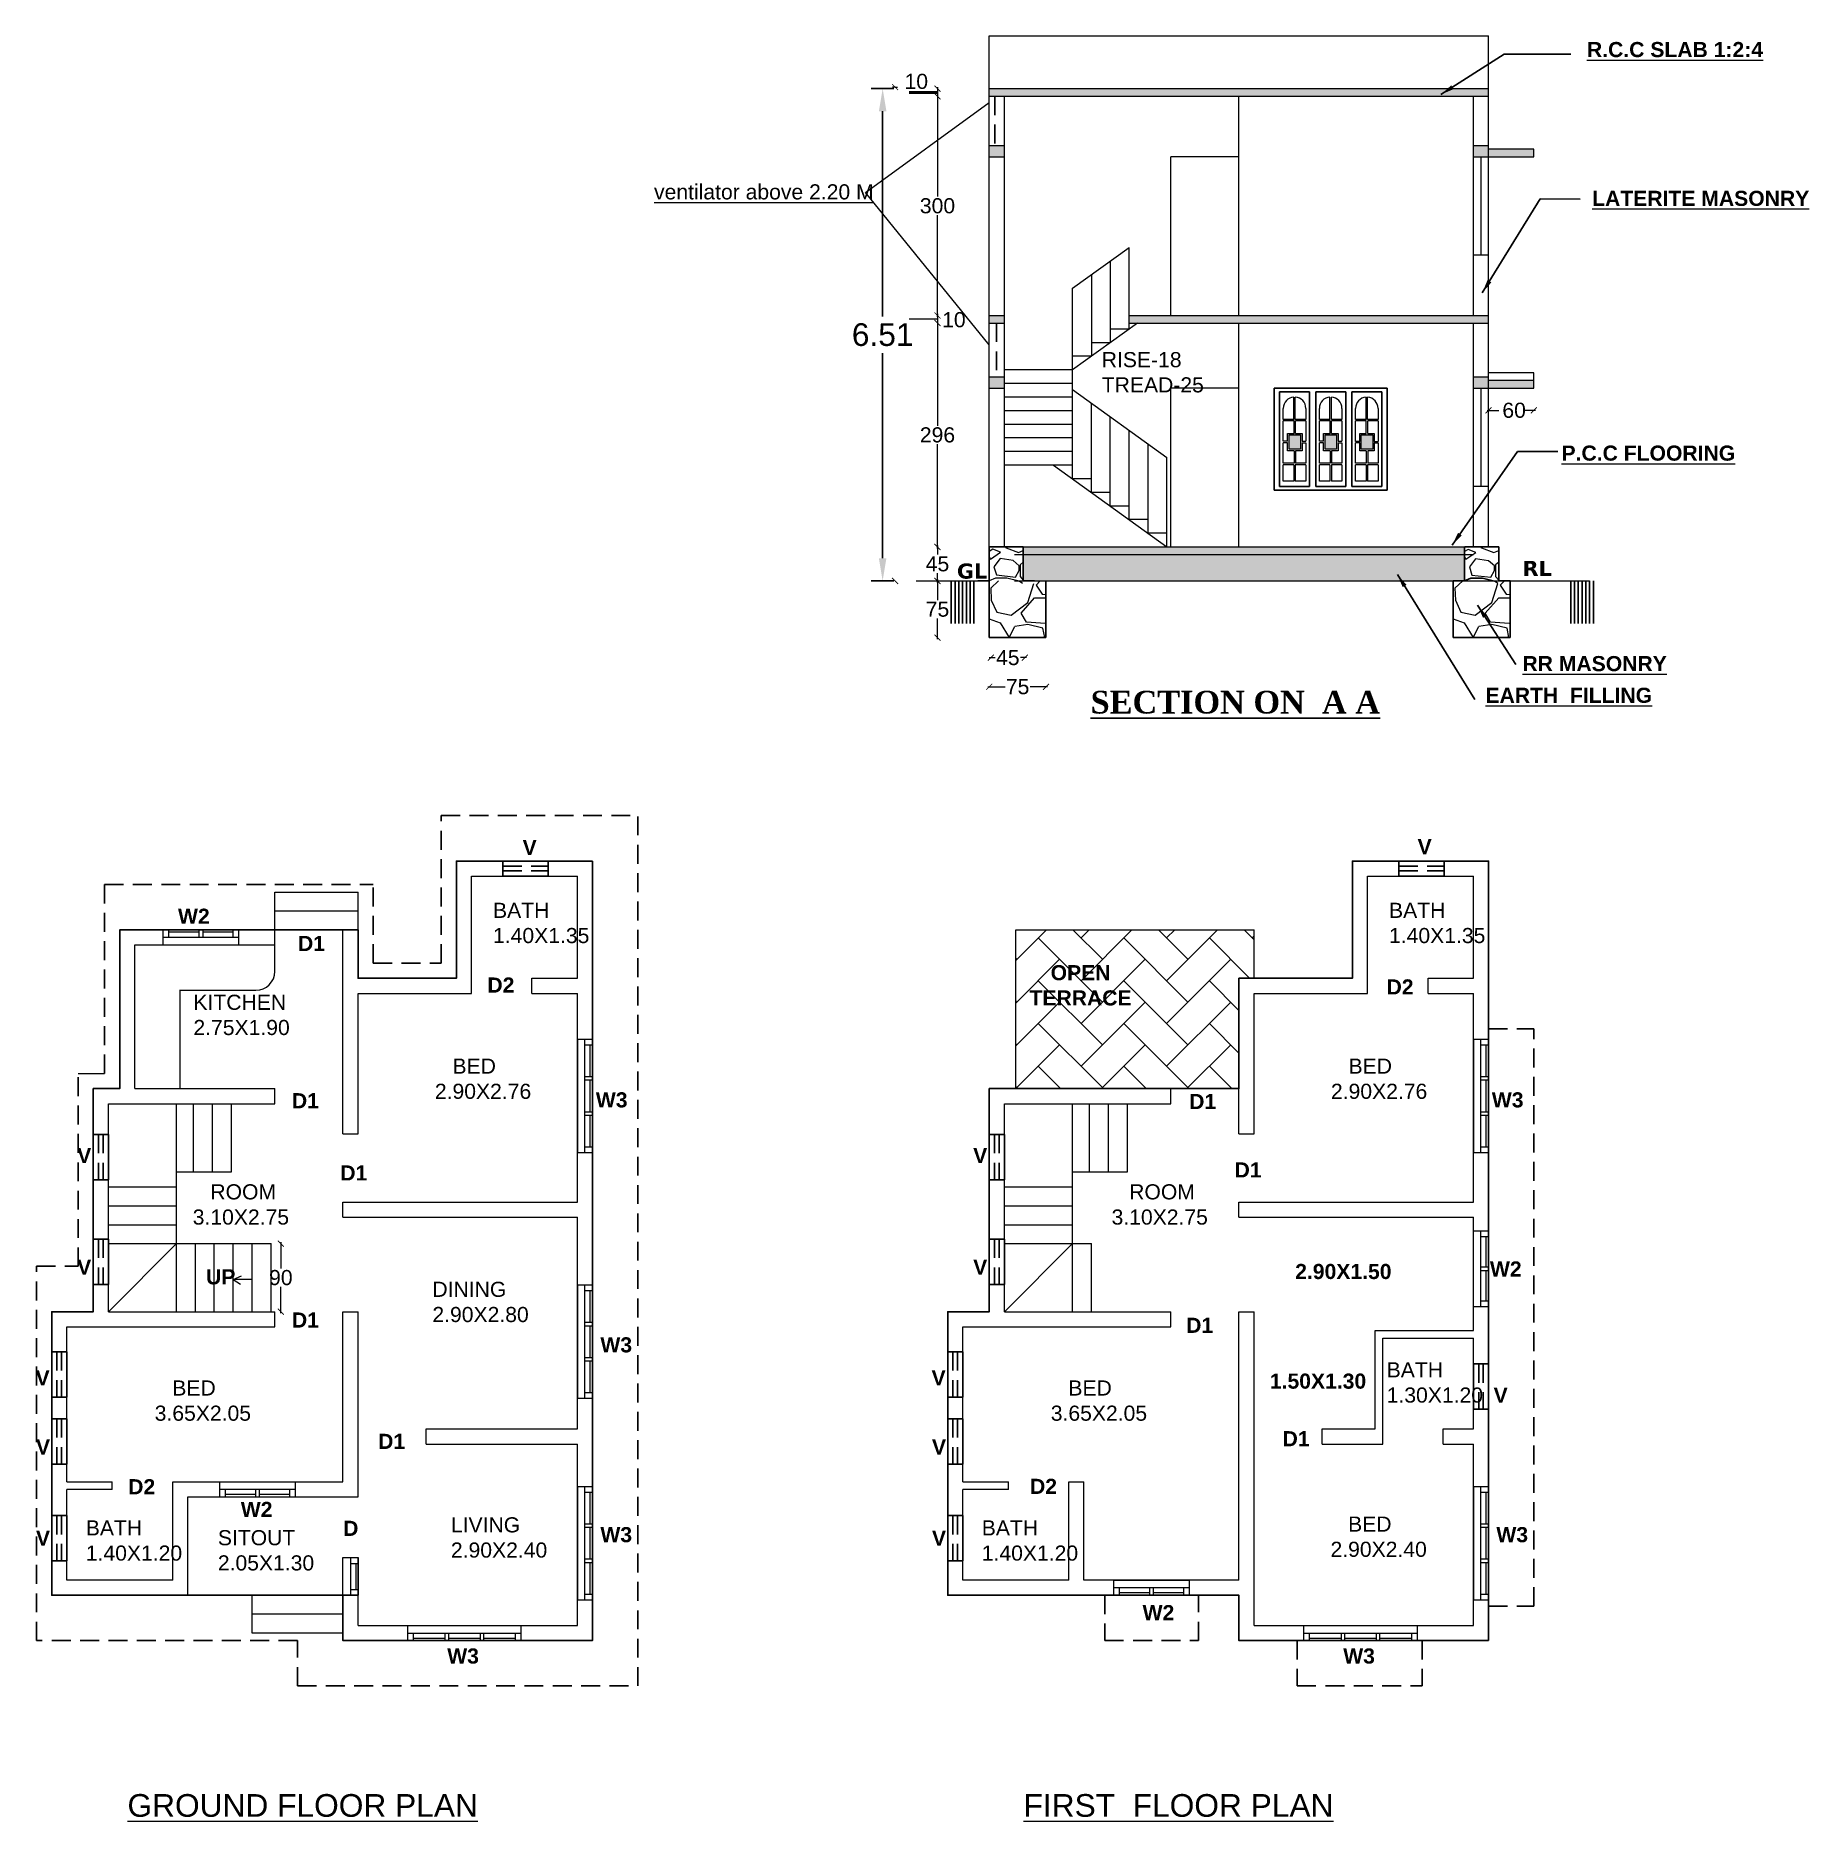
# Model space of a CAD drawing. Header units: metres. Extents: x 1446 to 1737, y 225 to 349.
# Drawn here: x 1445.75 to 1469.2, y 275.62 to 299.24 of the extents above; entities that cross this region are included whole.
import ezdxf

# ---------------------------------------------------------------- set-up
doc = ezdxf.new("R2010")
doc.units = ezdxf.units.M
doc.header["$MEASUREMENT"] = 0
doc.linetypes.add('ACAD_ISO03W100', pattern=[30, 12, -18])
doc.linetypes.add('DASHED2', pattern=[0.375, 0.25, -0.125])
doc.layers.add('BLK_1_FLR_1_BLT_UP_AREA', color=7, linetype='Continuous', plot=False)
doc.layers.add('BLK_1_HT_OF_BLDG', color=5, linetype='Continuous', plot=False)
for name, color, linetype, lineweight in [('dimn', 63, 'Continuous', 25), ('ELA', 54, 'Continuous', 25), ('Layer7', 7, 'Continuous', 50), ('WALL', 16, 'Continuous', 40)]:
    doc.layers.add(name, color=color, linetype=linetype, lineweight=lineweight)
doc.layers.add('plan', color=42, linetype='Continuous')
doc.styles.add('ARIAL', font='arial.ttf')
doc.styles.get("Standard").update_dxf_attribs({"font": 'arial.ttf'})
doc.dimstyles.new('Copy of Standard', dxfattribs={"dimscale": 0, "dimtxt": 0.3, "dimasz": 0.3, "dimexe": 0.15, "dimexo": 0.15, "dimgap": 0.09, "dimtad": 0, "dimtih": 1, "dimtoh": 1, "dimzin": 4, "dimdsep": 46, "dimtxsty": 'Standard', "dimcen": 0.3, "dimadec": 0, "dimazin": 0, "dimtfac": 1, "dimtofl": 0, "dimtmove": 0, "dimatfit": 3, "dimfxl": 0.15, "dimfxlon": 1, "dimtolj": 1, "dimtzin": 0, "dimarcsym": 0})
doc.dimstyles.get("Standard").update_dxf_attribs({"dimtxt": 0.18, "dimasz": 0.18, "dimexe": 0.18, "dimexo": 0.0625, "dimgap": 0.09, "dimtad": 0, "dimtih": 1, "dimtoh": 1, "dimdec": 4, "dimzin": 0, "dimdsep": 46, "dimtxsty": 'Standard', "dimcen": 0.09, "dimadec": 0, "dimazin": 0, "dimtfac": 1, "dimtdec": 4, "dimtofl": 0, "dimtmove": 0, "dimatfit": 3, "dimfxl": 1, "dimtolj": 1, "dimtzin": 0, "dimarcsym": 0})

msp = doc.modelspace()

# ---------------------------------------------------------------- texts
at = {"color": 7, "lineweight": 20, "insert": (1459.842, 295.054), "char_height": 0.2, "width": 1.36755, "attachment_point": 1, "style": 'ARIAL'}
msp.add_mtext('RISE-18\\PTREAD-25', dxfattribs=at)
at = {"color": 0, "linetype": 'ByBlock', "lineweight": 5, "char_height": 0.2, "width": 0.15585, "attachment_point": 1}
for s, insert in [('{\\fVerdana|b1|i0|c0|p34;GL}', (1457.927, 292.258)), ('{\\fVerdana|b1|i0|c0|p34;RL}', (1465.407, 292.293))]:
    msp.add_mtext(s, dxfattribs=dict(at, insert=insert))
at = {"layer": 'ELA', "color": 0, "insert": (1463.522, 290.574), "char_height": 0.3, "width": 9.65128, "attachment_point": 3}
msp.add_mtext('{\\fTimes New Roman|b1|i0|c0|p18;\\LSECTION ON  A A}', dxfattribs=at)
at = {"layer": 'Layer7', "lineweight": 20, "char_height": 0.2, "attachment_point": 5}
for s, insert in [('10', (1457.39, 298.633)), ('300', (1457.67, 296.988)), ('10', (1457.887, 295.481)), ('60', (1465.295, 294.283)), ('296', (1457.67, 293.958)), ('45', (1457.67, 292.253)), ('75', (1457.67, 291.653)), ('45', (1458.6, 291.013)), ('75', (1458.73, 290.628)), ('90', (1448.987, 282.813))]:
    msp.add_mtext(s, dxfattribs=dict(at, insert=insert))
at = {"layer": 'Layer7', "linetype": 'ByBlock', "lineweight": 20, "attachment_point": 1, "style": 'ARIAL'}
for s, width, insert, char_height in [('BATH\\P1.40X1.35', 27.65559, (1451.793, 287.771), 0.2), ('BATH\\P1.40X1.35', 27.65559, (1463.641, 287.771), 0.2), ('KITCHEN\\P2.75X1.90', 24.80326, (1447.831, 286.555), 0.2), ('   BED\\P2.90X2.76', 120.44192, (1451.024, 285.711), 0.2), ('   BED\\P2.90X2.76', 120.44192, (1462.873, 285.711), 0.2), ('   ROOM\\P3.10X2.75', 120.44192, (1447.822, 284.048), 0.2), ('   ROOM\\P3.10X2.75', 120.44192, (1459.972, 284.048), 0.2), ('DINING\\P2.90X2.80', 66.82692, (1450.991, 282.759), 0.2), ('BATH\\P1.30X1.20', 27.65559, (1463.61, 281.694), 0.2), ('   BED\\P3.65X2.05', 120.44192, (1447.319, 281.454), 0.2), ('   BED\\P3.65X2.05', 120.44192, (1459.168, 281.454), 0.2), ('BATH\\P1.40X1.20', 27.65559, (1446.408, 279.604), 0.2), ('LIVING\\P2.90X2.40', 66.82692, (1451.236, 279.644), 0.2), ('BATH\\P1.40X1.20', 27.65559, (1458.256, 279.604), 0.2), ('   BED\\P2.90X2.40', 120.44192, (1462.867, 279.654), 0.2), ('SITOUT\\P2.05X1.30', 19.06799, (1448.154, 279.474), 0.2), ('{\\LGROUND FLOOR PLAN }', 803.66704, (1446.959, 275.983), 0.3), ('{\\LFIRST  FLOOR PLAN }', 803.66704, (1458.808, 275.983), 0.3)]:
    msp.add_mtext_dynamic_manual_height_columns(s, width=width, gutter_width=100, heights=[0], dxfattribs=dict(at, insert=insert, char_height=char_height))
at = {"layer": 'WALL', "color": 0, "lineweight": 20, "style": 'ARIAL'}
msp.add_text('%%Uventilator above 2.20 M', height=0.2, dxfattribs=at).set_placement((1453.922, 297.073))
at = {"layer": 'WALL', "color": 0, "linetype": 'ByBlock', "lineweight": 20, "char_height": 0.2, "style": 'ARIAL'}
for s, insert, width, attachment_point in [('{\\fArial|b1|i0|c0|p34;\\LR.C.C SLAB 1:2:4}', (1466.258, 299.155), 2.31891, 1), ('{\\fArial|b1|i0|c0|p34;\\LLATERITE MASONRY}', (1466.327, 297.187), 3.03916, 1), ('{\\fArial|b1|i0|c0|p34;\\LP.C.C FLOORING}', (1465.922, 293.818), 2.334, 1), ('{\\fArial|b1|i0|c0|p34;\\LRR MASONRY}', (1465.405, 291.034), 2.32806, 1), ('{\\fArial|b1|i0|c0|p34;\\LEARTH  FILLING}', (1464.916, 290.615), 2.32806, 1), ('{\\fArial|b1|i0|c0|p34;V}', (1452.277, 288.503), 1.3942, 5), ('{\\fArial|b1|i0|c0|p34;V}', (1464.112, 288.513), 1.3942, 5), ('{\\fArial|b1|i0|c0|p34;W2}', (1447.837, 287.593), 1.3942, 5), ('{\\fArial|b1|i0|c0|p34;D1}', (1449.392, 287.233), 1.3942, 5), ('{\\fArial|b1|i0|c0|p34;OPEN TERRACE}', (1459.562, 286.678), 1.3942, 5), ('{\\fArial|b1|i0|c0|p34;D2}', (1451.897, 286.683), 1.3942, 5), ('{\\fArial|b1|i0|c0|p34;D2}', (1463.787, 286.658), 1.3942, 5), ('{\\fArial|b1|i0|c0|p34;W3}', (1453.362, 285.163), 1.3942, 5), ('{\\fArial|b1|i0|c0|p34;W3}', (1465.21, 285.163), 1.3942, 5), ('{\\fArial|b1|i0|c0|p34;D1}', (1449.312, 285.153), 1.3942, 5), ('{\\fArial|b1|i0|c0|p34;D1}', (1461.177, 285.143), 1.3942, 5), ('{\\fArial|b1|i0|c0|p34;V}', (1446.387, 284.428), 1.3942, 5), ('{\\fArial|b1|i0|c0|p34;V}', (1458.235, 284.428), 1.3942, 5), ('{\\fArial|b1|i0|c0|p34;D1}', (1461.777, 284.238), 1.3942, 5), ('{\\fArial|b1|i0|c0|p34;D1}', (1449.952, 284.198), 1.3942, 5), ('{\\fArial|b1|i0|c0|p34;V}', (1446.387, 282.953), 1.3942, 5), ('{\\fArial|b1|i0|c0|p34;UP}', (1448.192, 282.823), 1.3942, 5), ('{\\fArial|b1|i0|c0|p34;V}', (1458.235, 282.953), 1.3942, 5), ('{\\fArial|b1|i0|c0|p34;2.90X1.50}', (1463.037, 282.893), 1.3942, 5), ('{\\fArial|b1|i0|c0|p34;W2}', (1465.185, 282.928), 1.3942, 5), ('{\\fArial|b1|i0|c0|p34;D1}', (1449.312, 282.253), 1.3942, 5), ('{\\fArial|b1|i0|c0|p34;D1}', (1461.137, 282.183), 1.3942, 5), ('{\\fArial|b1|i0|c0|p34;W3}', (1453.422, 281.923), 1.3942, 5), ('{\\fArial|b1|i0|c0|p34;V}', (1445.837, 281.488), 1.3942, 5), ('{\\fArial|b1|i0|c0|p34;V}', (1457.685, 281.488), 1.3942, 5), ('{\\fArial|b1|i0|c0|p34;1.50X1.30}', (1462.702, 281.443), 1.3942, 5), ('{\\fArial|b1|i0|c0|p34;V}', (1465.117, 281.258), 1.3942, 5), ('{\\fArial|b1|i0|c0|p34;D1}', (1462.412, 280.683), 1.3942, 5), ('{\\fArial|b1|i0|c0|p34;V}', (1445.842, 280.573), 1.3942, 5), ('{\\fArial|b1|i0|c0|p34;D1}', (1450.452, 280.648), 1.3942, 5), ('{\\fArial|b1|i0|c0|p34;V}', (1457.69, 280.573), 1.3942, 5), ('{\\fArial|b1|i0|c0|p34;D2}', (1447.147, 280.048), 1.3942, 5), ('{\\fArial|b1|i0|c0|p34;D2}', (1459.072, 280.053), 1.3942, 5), ('{\\fArial|b1|i0|c0|p34;W2}', (1448.667, 279.748), 1.3942, 5), ('{\\fArial|b1|i0|c0|p34;D}', (1449.912, 279.498), 1.3942, 5), ('{\\fArial|b1|i0|c0|p34;V}', (1445.842, 279.368), 1.3942, 5), ('{\\fArial|b1|i0|c0|p34;W3}', (1453.422, 279.413), 1.3942, 5), ('{\\fArial|b1|i0|c0|p34;V}', (1457.69, 279.368), 1.3942, 5), ('{\\fArial|b1|i0|c0|p34;W3}', (1465.27, 279.413), 1.3942, 5), ('{\\fArial|b1|i0|c0|p34;W2}', (1460.592, 278.383), 1.3942, 5), ('{\\fArial|b1|i0|c0|p34;W3}', (1451.397, 277.808), 1.3942, 5), ('{\\fArial|b1|i0|c0|p34;W3}', (1463.245, 277.808), 1.3942, 5)]:
    msp.add_mtext(s, dxfattribs=dict(at, insert=insert, width=width, attachment_point=attachment_point))

# ---------------------------------------------------------------- blocks, each defined once
blk = doc.blocks.new('_ArchTick')
at = {"color": 0, "linetype": 'ByBlock', "lineweight": 25, "const_width": 0.15}
blk.add_lwpolyline([(-0.5, -0.5), (0.5, 0.5)], dxfattribs=at)
blk = doc.blocks.new('HGFH')
at = {"layer": 'WALL', "color": 0, "lineweight": 9}
for p, q in [((284703.9, -300067.6), (284703.9, -300087.6)), ((284853.9, -300067.6), (284853.9, -300087.6)), ((284703.9, -300077.6), (284711.4, -300077.6)), ((284703.9, -300087.6), (284853.9, -300087.6)), ((284711.4, -300077.6), (284711.4, -300087.6)), ((284711.4, -300077.6), (284846.4, -300077.6)), ((284711.4, -300084.6), (284753.4, -300084.6)), ((284753.4, -300077.6), (284753.4, -300087.6)), ((284753.4, -300077.6), (284757.9, -300077.6)), ((284757.9, -300077.6), (284757.9, -300087.6)), ((284757.9, -300084.6), (284799.9, -300084.6)), ((284799.9, -300077.6), (284799.9, -300087.6)), ((284799.9, -300077.6), (284804.4, -300077.6)), ((284804.4, -300077.6), (284804.4, -300087.6)), ((284804.4, -300084.6), (284846.4, -300084.6)), ((284846.4, -300077.6), (284846.4, -300087.6)), ((284846.4, -300077.6), (284853.9, -300077.6))]:
    blk.add_line(p, q, dxfattribs=at)
at = {"layer": 'WALL', "color": 0, "lineweight": 13}
blk.add_line((284703.9, -300067.6), (284853.9, -300067.6), dxfattribs=at)
blk = doc.blocks.new('GDGDCV')
at = {"layer": 'WALL', "color": 0, "lineweight": 9}
for p, q in [((284868, -299930.5), (284888, -299930.5)), ((284878, -299938), (284878, -299930.5)), ((284878, -299938), (284888, -299938)), ((284878, -300073), (284878, -299938)), ((284885, -299980), (284885, -299938)), ((284888, -299930.5), (284888, -300080.5)), ((284878, -299980), (284888, -299980)), ((284878, -299984.5), (284878, -299980)), ((284878, -299984.5), (284888, -299984.5)), ((284885, -300026.5), (284885, -299984.5)), ((284878, -300026.5), (284888, -300026.5)), ((284878, -300031), (284878, -300026.5)), ((284878, -300031), (284888, -300031)), ((284885, -300073), (284885, -300031)), ((284868, -300080.5), (284888, -300080.5)), ((284878, -300080.5), (284878, -300073)), ((284878, -300073), (284888, -300073))]:
    blk.add_line(p, q, dxfattribs=at)
at = {"layer": 'WALL', "color": 0, "lineweight": 13}
blk.add_line((284868, -299930.5), (284868, -300080.5), dxfattribs=at)
blk = doc.blocks.new('RYHRH')
at = {"layer": 'WALL', "color": 0, "lineweight": 9}
for p, q in [((284724.9, -299990.5), (284724.9, -299970.5)), ((284724.9, -299970.5), (284824.9, -299970.5)), ((284732.4, -299980.5), (284732.4, -299970.5)), ((284772.4, -299973.5), (284732.4, -299973.5)), ((284772.4, -299980.5), (284772.4, -299970.5)), ((284777.4, -299980.5), (284777.4, -299970.5)), ((284817.4, -299973.5), (284777.4, -299973.5)), ((284817.4, -299980.5), (284817.4, -299970.5)), ((284817.4, -299970.5), (284824.9, -299970.5)), ((284824.9, -299990.5), (284824.9, -299970.5)), ((284732.4, -299980.5), (284724.9, -299980.5)), ((284824.9, -299980.5), (284732.4, -299980.5)), ((284778.9, -299980.5), (284774.4, -299980.5)), ((284824.9, -299980.5), (284817.4, -299980.5)), ((284824.9, -299980.5), (284820.9, -299980.5))]:
    blk.add_line(p, q, dxfattribs=at)
at = {"layer": 'WALL', "color": 0, "lineweight": 13}
blk.add_line((284724.9, -299990.5), (284824.9, -299990.5), dxfattribs=at)
blk = doc.blocks.new('HTUHTJG')
at = {"layer": 'WALL', "color": 0, "lineweight": 9}
for p, q in [((284722.6, -300031.3), (284722.6, -300051.3)), ((284730.1, -300041.3), (284722.6, -300041.3)), ((284730.1, -300041.3), (284730.1, -300051.3)), ((284822.6, -300041.3), (284730.1, -300041.3)), ((284770.1, -300041.3), (284770.1, -300051.3)), ((284776.6, -300041.3), (284772.1, -300041.3)), ((284775.1, -300041.3), (284775.1, -300051.3)), ((284822.6, -300041.3), (284815.1, -300041.3)), ((284815.1, -300041.3), (284815.1, -300051.3)), ((284822.6, -300041.3), (284818.6, -300041.3)), ((284822.6, -300031.3), (284822.6, -300051.3)), ((284722.6, -300051.3), (284822.6, -300051.3)), ((284770.1, -300048.3), (284730.1, -300048.3)), ((284815.1, -300048.3), (284775.1, -300048.3)), ((284815.1, -300051.3), (284822.6, -300051.3)), ((284815.1, -300051.3), (284822.6, -300051.3))]:
    blk.add_line(p, q, dxfattribs=at)
at = {"layer": 'WALL', "color": 0, "lineweight": 13}
blk.add_line((284722.6, -300031.3), (284822.6, -300031.3), dxfattribs=at)
blk = doc.blocks.new('FHFHNFVB N')
at = {"layer": 'WALL', "color": 0, "lineweight": 9}
for p, q in [((284843.2, -299964.3), (284863.2, -299964.3)), ((284853.2, -299971.8), (284853.2, -299964.3)), ((284853.2, -299971.8), (284863.2, -299971.8)), ((284853.2, -300064.3), (284853.2, -299971.8)), ((284860.2, -300011.8), (284860.2, -299971.8)), ((284863.2, -299964.3), (284863.2, -300064.3)), ((284853.2, -300011.8), (284863.2, -300011.8)), ((284853.2, -300018.3), (284853.2, -300013.8)), ((284853.2, -300016.8), (284863.2, -300016.8)), ((284860.2, -300056.8), (284860.2, -300016.8)), ((284843.2, -300064.3), (284863.2, -300064.3)), ((284853.2, -300064.3), (284853.2, -300056.8)), ((284853.2, -300056.8), (284863.2, -300056.8)), ((284853.2, -300064.3), (284853.2, -300060.3)), ((284863.2, -300056.8), (284863.2, -300064.3))]:
    blk.add_line(p, q, dxfattribs=at)
at = {"layer": 'WALL', "color": 0, "lineweight": 13}
blk.add_line((284843.2, -300064.3), (284843.2, -299964.3), dxfattribs=at)
blk = doc.blocks.new('esfdvc')
for p, q in [((225695.5, -357982.1), (225687.4, -357985.5)), ((225710.8, -357982.1), (225695.5, -357982.1)), ((225726.9, -357985.8), (225710.8, -357982.1)), ((225728.3, -357979.5), (225732.4, -357984.5))]:
    blk.add_line(p, q)
at = {"layer": 'dimn', "color": 0, "linetype": 'ByBlock', "lineweight": 20}
for p, q in [((225684.8, -357985.5), (225674.3, -357995.2)), ((225674.3, -357995.2), (225675.1, -358011)), ((225723.4, -358014), (225731.4, -357989)), ((225731.4, -357989), (225726.9, -357985.8)), ((225739.9, -357985.5), (225734.4, -357991)), ((225734.4, -357991), (225742.4, -358003)), ((225675.1, -358011), (225682.2, -358027)), ((225701.4, -358031), (225723.4, -358014)), ((225714.4, -358028), (225732.4, -358008)), ((225732.4, -358008), (225747.4, -358008)), ((225742.4, -358003), (225747.4, -358003.6)), ((225672.4, -358034), (225672.4, -358034)), ((225672.4, -358035.9), (225686.7, -358041)), ((225682.2, -358027), (225701.4, -358031)), ((225686.7, -358041), (225698.6, -358060.5)), ((225723.4, -358043), (225706, -358046)), ((225721.4, -358040), (225714.4, -358028)), ((225746.4, -358042), (225721.4, -358040)), ((225743.4, -358048), (225723.4, -358043)), ((225747.4, -358041.5), (225746.4, -358042)), ((225698.6, -358060.5), (225706, -358046)), ((225745.9, -358060.5), (225743.4, -358048)), ((225744.4, -358053), (225744.4, -358053))]:
    blk.add_line(p, q, dxfattribs=at)
at = {"layer": 'plan', "color": 0, "linetype": 'ByBlock', "lineweight": 30}
for p, q in [((225687.5, -357940.5), (225732.4, -357940.5)), ((225732.4, -357940.5), (225732.4, -357985.5)), ((225687.4, -357970.5), (225687.5, -357970.5)), ((225672.4, -358060.5), (225747.4, -358060.5))]:
    blk.add_line(p, q, dxfattribs=at)
at = {"layer": 'WALL', "color": 0, "linetype": 'ByBlock', "lineweight": 30}
for p, q in [((225687.4, -357940.5), (225687.4, -357985.5)), ((225687.4, -357940.5), (225687.4, -357985.5)), ((225672.4, -358060.5), (225672.4, -357985.5)), ((225672.4, -357985.5), (225687.4, -357985.5)), ((225732.4, -357985.5), (225739.9, -357985.5)), ((225732.4, -357985.5), (225747.4, -357985.5)), ((225747.4, -357985.5), (225747.4, -358060.5))]:
    blk.add_line(p, q, dxfattribs=at)
at = {"layer": 'WALL', "color": 0, "linetype": 'ByBlock', "lineweight": 20}
for p, q in [((225691.9, -357943.8), (225687.4, -357946.7)), ((225688.9, -357956.8), (225702.2, -357947.8)), ((225702.2, -357947.8), (225691.9, -357943.8)), ((225708.8, -357940.5), (225709.3, -357941.8)), ((225709.3, -357940.5), (225709.9, -357941.8)), ((225709.9, -357941.8), (225726.1, -357948.1)), ((225726.1, -357948.1), (225732.4, -357945.1)), ((225687.4, -357953.2), (225688.9, -357956.8)), ((225701.6, -357956.2), (225693.6, -357966.8)), ((225693.6, -357966.8), (225696.9, -357977.8)), ((225718.9, -357958.8), (225701.6, -357956.2)), ((225726.9, -357965.8), (225718.9, -357958.8)), ((225721.9, -357980.8), (225726.9, -357971.8)), ((225726.9, -357971.8), (225726.9, -357965.8)), ((225732.4, -357960.6), (225728.3, -357964.4)), ((225728.3, -357964.4), (225728.3, -357979.5)), ((225696.9, -357977.8), (225721.9, -357980.8))]:
    blk.add_line(p, q, dxfattribs=at)
blk = doc.blocks.new('FHFCGV')
at = {"layer": 'WALL', "linetype": 'ByBlock', "lineweight": 13}
h = blk.add_hatch(color=188, dxfattribs=at)
h.set_gradient(color1=(16, 14, 16), one_color=1, tint=1, name='SPHERICAL')
h.paths.add_polyline_path([(282194.5, -299527.1), (282179.3, -299527.1), (282179.3, -299546.1), (282194.5, -299546.1)])
h.paths.add_polyline_path([(282227, -299546.1), (282242.2, -299546.1), (282242.2, -299527.1), (282227, -299527.1)])
h.paths.add_polyline_path([(282274.8, -299546.2), (282289.9, -299546.2), (282289.9, -299527.2), (282274.8, -299527.2)])
at = {"lineweight": 25}
for p, q in [((282206.5, -299492), (282206.5, -299506.6)), ((282254.2, -299492), (282254.2, -299506.6)), ((282302, -299492.1), (282302, -299506.7))]:
    blk.add_line(p, q, dxfattribs=at)
at = {"layer": 'plan', "color": 0, "linetype": 'ByBlock', "lineweight": 30}
for p, q in [((282159.7, -299465.2), (282209.5, -299465.2)), ((282159.7, -299600.2), (282159.7, -299465.2)), ((282166.7, -299595.2), (282166.7, -299470.2)), ((282166.7, -299470.2), (282206.5, -299470.2)), ((282166.7, -299595.2), (282166.7, -299470.2)), ((282206.5, -299470.2), (282206.5, -299595.2)), ((282209.5, -299465.2), (282259.2, -299465.2)), ((282214.5, -299595.2), (282214.5, -299470.2)), ((282214.5, -299470.2), (282254.2, -299470.2)), ((282214.5, -299595.2), (282214.5, -299470.2)), ((282254.2, -299470.2), (282254.2, -299595.2)), ((282259.2, -299465.2), (282309, -299465.2)), ((282262.2, -299595.2), (282262.2, -299470.2)), ((282262.2, -299470.2), (282302, -299470.2)), ((282262.2, -299595.2), (282262.2, -299470.2)), ((282302, -299470.2), (282302, -299595.2)), ((282309, -299465.2), (282309, -299600.2)), ((282206.5, -299595.2), (282166.7, -299595.2)), ((282254.2, -299595.2), (282214.5, -299595.2)), ((282302, -299595.2), (282262.2, -299595.2)), ((282209.5, -299600.2), (282159.7, -299600.2)), ((282259.2, -299600.2), (282209.5, -299600.2)), ((282309, -299600.2), (282259.2, -299600.2))]:
    blk.add_line(p, q, dxfattribs=at)
at = {"layer": 'WALL', "color": 250, "linetype": 'ByBlock', "lineweight": 13}
for p, q in [((282185.6, -299506.6), (282185.6, -299477.2)), ((282187.6, -299506.6), (282187.6, -299477.2)), ((282233.3, -299506.6), (282233.3, -299477.2)), ((282235.3, -299506.6), (282235.3, -299477.2)), ((282281.1, -299506.7), (282281.1, -299477.2)), ((282283.1, -299506.7), (282283.1, -299477.2)), ((282171.7, -299506.6), (282171.7, -299492)), ((282201.5, -299492), (282201.5, -299506.6)), ((282219.5, -299506.6), (282219.5, -299492)), ((282249.2, -299492), (282249.2, -299506.6)), ((282267.2, -299506.7), (282267.2, -299492.1)), ((282297, -299492.1), (282297, -299506.7)), ((282185.6, -299506.6), (282171.7, -299506.6)), ((282185.9, -299508.6), (282171.7, -299508.6)), ((282171.7, -299535.6), (282171.7, -299508.6)), ((282185.9, -299525.1), (282185.9, -299508.6)), ((282201.5, -299506.6), (282187.6, -299506.6)), ((282201.5, -299508.6), (282187.9, -299508.6)), ((282187.9, -299525.1), (282187.9, -299508.6)), ((282201.5, -299508.6), (282201.5, -299535.6)), ((282233.3, -299506.6), (282219.5, -299506.6)), ((282233.6, -299508.6), (282219.5, -299508.6)), ((282219.5, -299535.6), (282219.5, -299508.6)), ((282233.6, -299525.1), (282233.6, -299508.6)), ((282249.2, -299506.6), (282235.3, -299506.6)), ((282249.2, -299508.6), (282235.6, -299508.6)), ((282235.6, -299525.1), (282235.6, -299508.6)), ((282249.2, -299508.6), (282249.2, -299535.6)), ((282281.1, -299506.7), (282267.2, -299506.7)), ((282281.4, -299508.7), (282267.2, -299508.7)), ((282267.2, -299535.7), (282267.2, -299508.7)), ((282281.4, -299525.2), (282281.4, -299508.7)), ((282297, -299506.7), (282283.1, -299506.7)), ((282297, -299508.7), (282283.4, -299508.7)), ((282283.4, -299525.2), (282283.4, -299508.7)), ((282297, -299508.7), (282297, -299535.7)), ((282177.3, -299535.6), (282171.7, -299535.6)), ((282177.3, -299537.6), (282171.7, -299537.6)), ((282171.7, -299564.7), (282171.7, -299537.6)), ((282185.9, -299548.1), (282185.9, -299564.7)), ((282187.9, -299548.1), (282187.9, -299564.7)), ((282196.5, -299535.6), (282201.5, -299535.6)), ((282196.5, -299537.6), (282201.5, -299537.6)), ((282201.5, -299537.6), (282201.5, -299564.7)), ((282225, -299535.6), (282219.5, -299535.6)), ((282225, -299537.6), (282219.5, -299537.6)), ((282219.5, -299564.6), (282219.5, -299537.6)), ((282233.6, -299548.1), (282233.6, -299564.6)), ((282235.6, -299548.1), (282235.6, -299564.6)), ((282244.2, -299535.6), (282249.2, -299535.6)), ((282244.2, -299537.6), (282249.2, -299537.6)), ((282249.2, -299537.6), (282249.2, -299564.6)), ((282272.8, -299535.7), (282267.2, -299535.7)), ((282272.8, -299537.7), (282267.2, -299537.7)), ((282267.2, -299564.7), (282267.2, -299537.7)), ((282281.4, -299548.2), (282281.4, -299564.7)), ((282283.4, -299548.2), (282283.4, -299564.7)), ((282291.9, -299535.7), (282297, -299535.7)), ((282291.9, -299537.7), (282297, -299537.7)), ((282297, -299537.7), (282297, -299564.7)), ((282185.9, -299564.7), (282171.7, -299564.7)), ((282171.7, -299588.2), (282171.7, -299566.7)), ((282185.6, -299566.7), (282171.7, -299566.7)), ((282185.6, -299566.7), (282185.6, -299588.2)), ((282201.5, -299566.7), (282187.6, -299566.7)), ((282187.6, -299566.7), (282187.6, -299588.2)), ((282201.5, -299564.7), (282187.9, -299564.7)), ((282201.5, -299566.7), (282201.5, -299588.2)), ((282233.6, -299564.6), (282219.5, -299564.6)), ((282219.5, -299588.2), (282219.5, -299566.6)), ((282233.3, -299566.6), (282219.5, -299566.6)), ((282233.3, -299566.6), (282233.3, -299588.2)), ((282249.2, -299566.6), (282235.3, -299566.6)), ((282235.3, -299566.6), (282235.3, -299588.2)), ((282249.2, -299564.6), (282235.6, -299564.6)), ((282249.2, -299566.6), (282249.2, -299588.2)), ((282281.4, -299564.7), (282267.2, -299564.7)), ((282267.2, -299588.2), (282267.2, -299566.7)), ((282281.1, -299566.7), (282267.2, -299566.7)), ((282281.1, -299566.7), (282281.1, -299588.2)), ((282297, -299566.7), (282283.1, -299566.7)), ((282283.1, -299566.7), (282283.1, -299588.2)), ((282297, -299564.7), (282283.4, -299564.7)), ((282297, -299566.7), (282297, -299588.2)), ((282185.6, -299588.2), (282171.7, -299588.2)), ((282201.5, -299588.2), (282187.6, -299588.2)), ((282233.3, -299588.2), (282219.5, -299588.2)), ((282249.2, -299588.2), (282235.3, -299588.2)), ((282281.1, -299588.2), (282267.2, -299588.2)), ((282297, -299588.2), (282283.1, -299588.2))]:
    blk.add_line(p, q, dxfattribs=at)
for points in [[(282177.3, -299535.6), (282177.3, -299525.1), (282185.9, -299525.1)], [(282187.9, -299525.1), (282196.5, -299525.1), (282196.5, -299535.6)], [(282225, -299535.6), (282225, -299525.1), (282233.6, -299525.1)], [(282235.6, -299525.1), (282244.2, -299525.1), (282244.2, -299535.6)], [(282272.8, -299535.7), (282272.8, -299525.2), (282281.4, -299525.2)], [(282283.4, -299525.2), (282291.9, -299525.2), (282291.9, -299535.7)], [(282185.9, -299548.1), (282177.3, -299548.1), (282177.3, -299537.6)], [(282196.5, -299537.6), (282196.5, -299548.1), (282187.9, -299548.1)], [(282233.6, -299548.1), (282225, -299548.1), (282225, -299537.6)], [(282244.2, -299537.6), (282244.2, -299548.1), (282235.6, -299548.1)], [(282281.4, -299548.2), (282272.8, -299548.2), (282272.8, -299537.7)], [(282291.9, -299537.7), (282291.9, -299548.2), (282283.4, -299548.2)]]:
    blk.add_lwpolyline(points, dxfattribs=at)
for points in [[(282179.3, -299527.1), (282194.5, -299527.1), (282194.5, -299546.1), (282179.3, -299546.1)], [(282227, -299527.1), (282242.2, -299527.1), (282242.2, -299546.1), (282227, -299546.1)], [(282274.8, -299527.2), (282289.9, -299527.2), (282289.9, -299546.2), (282274.8, -299546.2)]]:
    blk.add_lwpolyline(points, close=True, dxfattribs=at)
for centre, start, end in [((282186.6, -299492), 93.8547, 180), ((282186.6, -299492), 0, 86.1453), ((282234.3, -299492), 93.8547, 180), ((282234.3, -299492), 0, 86.1453), ((282282.1, -299492.1), 93.8547, 180), ((282282.1, -299492.1), 0, 86.1453)]:
    blk.add_arc(centre, 14.9, start, end, dxfattribs=at)
blk = doc.blocks.new('*D80')
at = {"layer": 'BLK_1_HT_OF_BLDG', "color": 0, "lineweight": -2}
for p, q in [((1457.095, 298.538), (1456.795, 298.538)), ((1456.945, 298.238), (1456.945, 295.526)), ((1456.945, 292.328), (1456.945, 295.04)), ((1457.095, 292.028), (1456.795, 292.028))]:
    blk.add_line(p, q, dxfattribs=at)
at = {"layer": 'BLK_1_HT_OF_BLDG', "color": 0}
for points in [[(1456.895, 298.238), (1456.995, 298.238), (1456.945, 298.538)], [(1456.895, 292.328), (1456.995, 292.328), (1456.945, 292.028)]]:
    blk.add_solid(points, dxfattribs=at)
at = {"layer": 'Defpoints', "color": 0}
for p in [(1458.355, 298.538), (1456.945, 292.028), (1458.355, 292.028)]:
    blk.add_point(p, dxfattribs=at)
at = {"layer": 'BLK_1_HT_OF_BLDG', "color": 0, "insert": (1456.945, 295.283), "char_height": 0.3, "attachment_point": 5}
blk.add_mtext('\\A1;6.51', dxfattribs=at)

# ---------------------------------------------------------------- dimensions: what is measured, and where the dimension line sits
at = {"layer": 'BLK_1_HT_OF_BLDG', "color": 5}
dim = msp.add_linear_dim(base=(1456.945, 292.028), p1=(1458.355, 298.538), p2=(1458.355, 292.028), angle=90, dimstyle='Copy of Standard', override={"dimscale": 1}, dxfattribs=at)
dim.commit()
dim.dimension.update_dxf_attribs({"geometry": '*D80', "text_midpoint": (1456.945, 295.283)})

# ---------------------------------------------------------------- hatches: boundary and pattern name
at = {"layer": 'Layer7', "lineweight": 20}
h = msp.add_hatch(color=256, dxfattribs=at)
h.paths.add_polyline_path([(1464.957, 298.538), (1458.355, 298.538), (1458.355, 298.438), (1464.957, 298.438)])
h.paths.add_polyline_path([(1458.555, 297.788), (1458.355, 297.788), (1458.355, 297.638), (1458.555, 297.638)])
h.paths.add_polyline_path([(1464.957, 297.788), (1464.757, 297.788), (1464.757, 297.638), (1464.957, 297.638)])
h.paths.add_polyline_path([(1465.557, 297.738), (1464.957, 297.738), (1464.957, 297.638), (1465.557, 297.638)])
h.paths.add_polyline_path([(1464.957, 295.538), (1460.205, 295.538), (1460.205, 295.438), (1464.957, 295.438)])
h.paths.add_polyline_path([(1458.555, 295.538), (1458.355, 295.538), (1458.355, 295.438), (1458.555, 295.438)])
h.paths.add_polyline_path([(1458.555, 294.728), (1458.355, 294.728), (1458.355, 294.578), (1458.555, 294.578)])
h.paths.add_polyline_path([(1464.957, 294.728), (1464.757, 294.728), (1464.757, 294.578), (1464.957, 294.578)])
h.paths.add_polyline_path([(1465.557, 294.678), (1464.957, 294.678), (1464.957, 294.578), (1465.557, 294.578)])
h = msp.add_hatch(dxfattribs=at)
h.set_pattern_fill('AR-CONC', color=256, scale=0.009, style=0)
h.set_pattern_definition([(50, (-1590.648065, -390.39697), (0.0645534164, -0.00564769215), [0.00675, -0.07425]), (355, (-1590.648065, -390.39697), (-0.01248762, 0.067697292), [0.0054, -0.0594]), (100.4514, (-1590.642686, -390.397443), (0.0520658444, 0.0620495588), [0.0057366171, -0.0631027901]), (46.1842, (-1590.648065, -390.37897), (0.0960516944, -0.0148967113), [0.010125, -0.111375]), (96.6356, (-1590.64006, -390.38021), (0.0841196435, 0.0876706084), [0.008604926, -0.09465417]), (351.1842, (-1590.648065, -390.37897), (0.084119575, 0.087670674), [0.0081, -0.0891]), (21, (-1590.639065, -390.38347), (0.0537216347, -0.0362357002), [0.00675, -0.07425]), (326, (-1590.639065, -390.38347), (0.0218983799, 0.065263504), [0.0054, -0.0594]), (71.4514, (-1590.63459, -390.38649), (0.0756200366, 0.0290277447), [0.0057366171, -0.0631027901]), (37.5, (-1590.648065, -390.396973), (0.00109438698, 0.02996044684), [0, -0.05868, 0, -0.0603, 0, -0.059625]), (7.5, (-1590.648065, -390.396973), (0.02367625837, 0.03549705407), [0, -0.03438, 0, -0.05733, 0, -0.022725]), (327.5, (-1590.668135, -390.396973), (0.04804401926, -0.00202993846), [0, -0.0225, 0, -0.0702, 0, -0.09315]), (317.5, (-1590.677135, -390.396973), (0.05248675524, 0.0090094484), [0, -0.02925, 0, -0.04662, 0, -0.06615])])
h.paths.add_polyline_path([(1464.642, 292.478), (1458.805, 292.478), (1458.805, 292.378), (1464.642, 292.378)])
h = msp.add_hatch(dxfattribs=at)
h.set_pattern_fill('AR-SAND', color=256, scale=0.009, style=0)
h.set_pattern_definition([(37.5, (-1590.648065, -390.396973), (-0.00056694022, 0.01734141392), [0, -0.01368, 0, -0.0153, 0, -0.014625]), (7.5, (-1590.648065, -390.396973), (0.01592799035, 0.02539931459), [0, -0.00738, 0, -0.01233, 0, -0.004725]), (327.5, (-1590.659135, -390.396973), (0.028027276756, 5.093148e-05), [0, -0.0045, 0, -0.0162, 0, -0.02115]), (317.5, (-1590.659135, -390.396973), (0.02705513944, 0.00789908008), [0, -0.00225, 0, -0.01062, 0, -0.01215])])
h.paths.add_polyline_path([(1464.642, 292.378), (1458.805, 292.378), (1458.805, 292.028), (1458.955, 292.028), (1464.254, 292.028), (1464.642, 292.028)])
h = msp.add_hatch(dxfattribs=at)
h.set_pattern_fill('AR-HBONE', color=256, scale=0.1, style=0)
h.set_pattern_definition([(45, (-1590.60807, -391.51697), (0, 0.565685425), [1.2, -0.4]), (135, (-1590.32522, -391.23413), (0, 0.565685425), [1.2, -0.4])])
h.paths.add_polyline_path([(1461.657, 286.773), (1461.857, 286.773), (1461.857, 287.413), (1458.705, 287.413), (1458.705, 285.313), (1461.657, 285.313)])
h.paths.add_polyline_path([(1458.841, 286.3), (1460.291, 286.3), (1460.291, 287.049), (1458.841, 287.049)], flags=24)

# ---------------------------------------------------------------- linework, layer by layer
at = {"color": 7, "linetype": 'DASHED2'}
for p, q in [((1458.43, 298.438), (1458.43, 297.788)), ((1458.452, 295.438), (1458.452, 294.728)), ((1451.108, 288.923), (1453.708, 288.923)), ((1451.108, 286.973), (1451.108, 288.923)), ((1453.708, 277.413), (1453.708, 288.923)), ((1451.922, 288.253), (1452.522, 288.253)), ((1451.922, 288.193), (1452.522, 288.193)), ((1463.77, 288.253), (1464.37, 288.253)), ((1463.77, 288.193), (1464.37, 288.193)), ((1446.657, 285.513), (1446.657, 288.013)), ((1446.657, 288.013), (1450.208, 288.013)), ((1450.208, 286.973), (1450.208, 288.013)), ((1450.208, 286.973), (1451.108, 286.973)), ((1464.957, 286.103), (1465.557, 286.103)), ((1465.557, 278.468), (1465.557, 286.103)), ((1446.307, 282.963), (1446.307, 285.513)), ((1446.577, 284.708), (1446.577, 284.108)), ((1446.637, 284.708), (1446.637, 284.108)), ((1458.425, 284.708), (1458.425, 284.108)), ((1458.485, 284.708), (1458.485, 284.108)), ((1446.577, 283.323), (1446.577, 282.723)), ((1446.637, 283.323), (1446.637, 282.723)), ((1458.425, 283.323), (1458.425, 282.723)), ((1458.485, 283.323), (1458.485, 282.723)), ((1445.757, 278.013), (1445.757, 282.963)), ((1445.757, 282.963), (1446.307, 282.963)), ((1446.027, 281.833), (1446.027, 281.233)), ((1446.087, 281.833), (1446.087, 281.233)), ((1457.875, 281.833), (1457.875, 281.233)), ((1457.935, 281.833), (1457.935, 281.233)), ((1464.827, 281.673), (1464.827, 281.073)), ((1464.887, 281.673), (1464.887, 281.073)), ((1446.027, 280.948), (1446.027, 280.348)), ((1446.087, 280.948), (1446.087, 280.348)), ((1457.875, 280.948), (1457.875, 280.348)), ((1457.935, 280.948), (1457.935, 280.348)), ((1446.027, 279.668), (1446.027, 279.068)), ((1446.087, 279.668), (1446.087, 279.068)), ((1457.875, 279.668), (1457.875, 279.068)), ((1457.935, 279.668), (1457.935, 279.068)), ((1459.882, 278.613), (1459.882, 278.013)), ((1461.122, 278.013), (1461.122, 278.613)), ((1464.957, 278.468), (1465.557, 278.468)), ((1449.208, 278.013), (1445.757, 278.013)), ((1449.208, 277.413), (1449.208, 278.013)), ((1459.882, 278.013), (1461.122, 278.013)), ((1462.425, 278.013), (1462.425, 277.413)), ((1464.08, 278.013), (1464.08, 277.413)), ((1449.208, 277.413), (1453.708, 277.413)), ((1462.425, 277.413), (1464.08, 277.413))]:
    msp.add_line(p, q, dxfattribs=at)
at = {"color": 0, "linetype": 'ByBlock'}
for p, q in [((1457.852, 292.028), (1457.852, 291.465)), ((1457.902, 292.028), (1457.902, 291.465)), ((1457.952, 292.028), (1457.952, 291.465)), ((1458.002, 292.028), (1458.002, 291.465)), ((1458.052, 292.028), (1458.052, 291.465)), ((1458.052, 292.028), (1458.052, 291.465)), ((1458.102, 292.028), (1458.102, 291.465)), ((1458.152, 292.028), (1458.152, 291.465)), ((1466.043, 292.028), (1466.043, 291.465)), ((1466.093, 292.028), (1466.093, 291.465)), ((1466.143, 292.028), (1466.143, 291.465)), ((1466.193, 292.028), (1466.193, 291.465)), ((1466.243, 292.028), (1466.243, 291.465)), ((1466.243, 292.028), (1466.243, 291.465)), ((1466.293, 292.028), (1466.293, 291.465)), ((1466.343, 292.028), (1466.343, 291.465))]:
    msp.add_line(p, q, dxfattribs=at)
at = {"lineweight": 20}
for p, q in [((1458.436, 292.063), (1458.355, 292.028)), ((1458.589, 292.063), (1458.436, 292.063)), ((1458.75, 292.026), (1458.589, 292.063)), ((1458.765, 292.088), (1458.805, 292.038))]:
    msp.add_line(p, q, dxfattribs=at)
for p, q in [((1452.522, 288.323), (1451.922, 288.323)), ((1451.922, 288.323), (1451.922, 288.123)), ((1451.922, 288.123), (1452.522, 288.123)), ((1452.522, 288.123), (1452.522, 288.323)), ((1464.37, 288.323), (1463.77, 288.323)), ((1463.77, 288.323), (1463.77, 288.123)), ((1463.77, 288.123), (1464.37, 288.123)), ((1464.37, 288.123), (1464.37, 288.323)), ((1446.507, 284.708), (1446.507, 284.108)), ((1446.507, 284.708), (1446.707, 284.708)), ((1446.707, 284.108), (1446.707, 284.708)), ((1458.355, 284.708), (1458.355, 284.108)), ((1458.355, 284.708), (1458.555, 284.708)), ((1458.555, 284.108), (1458.555, 284.708)), ((1446.507, 284.108), (1446.707, 284.108)), ((1458.355, 284.108), (1458.555, 284.108)), ((1446.507, 283.323), (1446.507, 282.723)), ((1446.507, 283.323), (1446.707, 283.323)), ((1446.707, 282.723), (1446.707, 283.323)), ((1458.355, 283.323), (1458.355, 282.723)), ((1458.355, 283.323), (1458.555, 283.323)), ((1458.555, 282.723), (1458.555, 283.323)), ((1446.507, 282.723), (1446.707, 282.723)), ((1458.355, 282.723), (1458.555, 282.723)), ((1445.957, 281.833), (1445.957, 281.233)), ((1445.957, 281.833), (1446.157, 281.833)), ((1446.157, 281.233), (1446.157, 281.833)), ((1457.805, 281.833), (1457.805, 281.233)), ((1457.805, 281.833), (1458.005, 281.833)), ((1458.005, 281.233), (1458.005, 281.833)), ((1464.757, 281.673), (1464.757, 281.073)), ((1464.757, 281.673), (1464.957, 281.673)), ((1464.957, 281.073), (1464.957, 281.673)), ((1445.957, 281.233), (1446.157, 281.233)), ((1457.805, 281.233), (1458.005, 281.233)), ((1464.757, 281.073), (1464.957, 281.073)), ((1445.957, 280.948), (1445.957, 280.348)), ((1445.957, 280.948), (1446.157, 280.948)), ((1446.157, 280.348), (1446.157, 280.948)), ((1457.805, 280.948), (1457.805, 280.348)), ((1457.805, 280.948), (1458.005, 280.948)), ((1458.005, 280.348), (1458.005, 280.948)), ((1445.957, 280.348), (1446.157, 280.348)), ((1457.805, 280.348), (1458.005, 280.348)), ((1445.957, 279.668), (1445.957, 279.068)), ((1445.957, 279.668), (1446.157, 279.668)), ((1446.157, 279.068), (1446.157, 279.668)), ((1457.805, 279.668), (1457.805, 279.068)), ((1457.805, 279.668), (1458.005, 279.668)), ((1458.005, 279.068), (1458.005, 279.668)), ((1445.957, 279.068), (1446.157, 279.068)), ((1457.805, 279.068), (1458.005, 279.068))]:
    msp.add_line(p, q)
at = {"layer": 'BLK_1_FLR_1_BLT_UP_AREA', "color": 25}
for points in [[(1453.108, 288.323), (1451.308, 288.323), (1451.308, 286.773), (1450.008, 286.773), (1450.008, 287.413), (1446.857, 287.413), (1446.857, 285.313), (1446.507, 285.313), (1446.507, 282.363), (1445.957, 282.363), (1445.957, 278.613), (1449.808, 278.613), (1449.808, 278.013), (1453.108, 278.013), (1453.108, 288.323)], [(1464.957, 278.013), (1461.657, 278.013), (1461.657, 278.613), (1457.805, 278.613), (1457.805, 282.363), (1458.355, 282.363), (1458.355, 285.313), (1461.657, 285.313), (1461.657, 286.773), (1463.157, 286.773), (1463.157, 288.323), (1464.957, 288.323), (1464.957, 278.013)]]:
    msp.add_lwpolyline(points, close=True, dxfattribs=at)
at = {"layer": 'dimn', "color": 0, "linetype": 'ByBlock', "lineweight": 20}
for p, q in [((1458.479, 292.028), (1458.374, 291.931)), ((1458.374, 291.931), (1458.382, 291.773)), ((1458.795, 291.993), (1458.75, 292.026)), ((1458.865, 291.743), (1458.945, 291.993)), ((1459.03, 292.028), (1458.975, 291.973)), ((1458.975, 291.973), (1459.055, 291.853)), ((1458.382, 291.773), (1458.453, 291.614)), ((1458.645, 291.573), (1458.865, 291.743)), ((1458.775, 291.603), (1458.955, 291.803)), ((1458.955, 291.803), (1459.105, 291.803)), ((1459.055, 291.853), (1459.105, 291.847)), ((1458.355, 291.543), (1458.355, 291.543)), ((1458.355, 291.524), (1458.498, 291.473)), ((1458.453, 291.614), (1458.645, 291.573)), ((1458.498, 291.473), (1458.617, 291.278)), ((1458.617, 291.278), (1458.691, 291.424)), ((1458.865, 291.453), (1458.691, 291.424)), ((1458.845, 291.483), (1458.775, 291.603)), ((1459.095, 291.463), (1458.845, 291.483)), ((1459.065, 291.403), (1458.865, 291.453)), ((1459.105, 291.468), (1459.095, 291.463)), ((1459.09, 291.278), (1459.065, 291.403)), ((1459.075, 291.353), (1459.075, 291.353))]:
    msp.add_line(p, q, dxfattribs=at)
at = {"layer": 'Layer7', "lineweight": 20}
for p, q in [((1458.355, 292.478), (1458.355, 299.238)), ((1458.355, 299.238), (1464.957, 299.238)), ((1464.957, 292.478), (1464.957, 299.238)), ((1457.11, 298.558), (1457.077, 298.558)), ((1457.11, 298.558), (1457.142, 298.558)), ((1457.67, 298.558), (1457.67, 298.418)), ((1458.355, 298.538), (1464.957, 298.538)), ((1456.717, 297.163), (1458.355, 298.353)), ((1457.67, 298.458), (1457.67, 297.11)), ((1458.355, 295.538), (1458.355, 298.438)), ((1458.355, 298.438), (1464.957, 298.438)), ((1458.555, 292.478), (1458.555, 298.438)), ((1458.555, 292.478), (1458.555, 298.438)), ((1461.655, 295.538), (1461.655, 298.438)), ((1464.757, 295.538), (1464.757, 298.438)), ((1458.355, 297.788), (1458.555, 297.788)), ((1464.757, 297.788), (1464.957, 297.788)), ((1458.355, 297.638), (1458.555, 297.638)), ((1460.755, 295.538), (1460.755, 297.638)), ((1461.655, 297.638), (1460.755, 297.638)), ((1464.757, 297.638), (1464.957, 297.638)), ((1464.857, 297.638), (1464.857, 296.338)), ((1465.557, 297.738), (1464.957, 297.738)), ((1464.957, 297.638), (1465.557, 297.638)), ((1465.557, 297.638), (1465.557, 297.738)), ((1458.355, 295.148), (1456.717, 297.163)), ((1457.67, 295.518), (1457.67, 296.866)), ((1459.455, 295.898), (1460.205, 296.438)), ((1460.205, 295.538), (1460.205, 296.438)), ((1464.757, 296.338), (1464.957, 296.338)), ((1459.455, 293.378), (1459.455, 295.898)), ((1459.455, 294.998), (1459.455, 295.898)), ((1457.336, 295.488), (1457.296, 295.488)), ((1457.67, 295.488), (1457.336, 295.488)), ((1457.67, 295.558), (1457.67, 295.418)), ((1457.67, 295.458), (1457.67, 294.08)), ((1458.355, 295.538), (1458.555, 295.538)), ((1458.355, 292.478), (1458.355, 295.438)), ((1458.355, 295.438), (1458.555, 295.438)), ((1460.205, 295.358), (1460.205, 295.538)), ((1460.205, 295.538), (1464.957, 295.538)), ((1460.205, 295.438), (1464.957, 295.438)), ((1461.655, 292.478), (1461.655, 295.438)), ((1464.757, 292.478), (1464.757, 295.438)), ((1464.957, 292.478), (1464.957, 295.438)), ((1459.455, 294.278), (1459.455, 295.178)), ((1459.455, 294.098), (1459.455, 294.998)), ((1458.355, 294.728), (1458.555, 294.728)), ((1464.757, 294.728), (1464.957, 294.728)), ((1465.557, 294.778), (1464.957, 294.778)), ((1465.557, 294.678), (1465.557, 294.778)), ((1458.355, 294.578), (1458.555, 294.578)), ((1459.455, 293.558), (1459.455, 294.558)), ((1459.455, 294.558), (1460.705, 293.658)), ((1460.755, 292.478), (1460.755, 294.578)), ((1461.655, 294.578), (1460.755, 294.578)), ((1464.757, 294.578), (1464.957, 294.578)), ((1464.857, 294.578), (1464.857, 293.278)), ((1465.557, 294.678), (1464.957, 294.678)), ((1464.957, 294.578), (1465.557, 294.578)), ((1465.557, 294.578), (1465.557, 294.678)), ((1459.705, 293.198), (1459.705, 294.378)), ((1464.937, 294.283), (1465.093, 294.283)), ((1465.577, 294.283), (1465.42, 294.283)), ((1459.955, 293.018), (1459.955, 294.198)), ((1460.205, 292.838), (1460.205, 294.018)), ((1457.67, 292.458), (1457.67, 293.836)), ((1460.455, 292.658), (1460.455, 293.838)), ((1459.205, 293.558), (1460.705, 292.478)), ((1459.455, 293.378), (1459.455, 293.558)), ((1460.705, 292.658), (1460.705, 293.658)), ((1459.705, 293.378), (1459.455, 293.378)), ((1459.955, 293.198), (1459.705, 293.198)), ((1464.957, 293.278), (1464.757, 293.278)), ((1460.205, 293.018), (1459.955, 293.018)), ((1460.455, 292.838), (1460.205, 292.838)), ((1460.705, 292.658), (1460.455, 292.658)), ((1460.705, 292.478), (1460.705, 292.658)), ((1457.67, 292.498), (1457.67, 292.375)), ((1458.69, 292.478), (1464.757, 292.478)), ((1458.69, 292.478), (1464.757, 292.478)), ((1458.69, 292.378), (1464.757, 292.378)), ((1460.69, 292.478), (1463.506, 292.478)), ((1460.69, 292.478), (1463.506, 292.478)), ((1457.67, 292.008), (1457.67, 292.131)), ((1457.39, 292.028), (1457.396, 292.028)), ((1457.39, 292.028), (1458.24, 292.028)), ((1457.67, 292.048), (1457.67, 291.775)), ((1458.674, 292.028), (1458.675, 292.028)), ((1458.687, 292.028), (1464.254, 292.028)), ((1460.624, 292.028), (1460.652, 292.028)), ((1460.674, 292.028), (1460.675, 292.028)), ((1460.69, 292.028), (1464.254, 292.028)), ((1463.956, 292.028), (1466.293, 292.028)), ((1457.67, 291.258), (1457.67, 291.531)), ((1458.355, 291.013), (1458.432, 291.013)), ((1458.845, 291.013), (1458.768, 291.013)), ((1458.335, 290.628), (1458.567, 290.628)), ((1459.125, 290.628), (1458.894, 290.628)), ((1451.308, 288.323), (1453.108, 288.323)), ((1451.308, 286.773), (1451.308, 288.323)), ((1451.508, 288.123), (1452.908, 288.123)), ((1451.508, 286.573), (1451.508, 288.123)), ((1452.908, 286.773), (1452.908, 288.123)), ((1453.108, 278.013), (1453.108, 288.323)), ((1463.157, 288.323), (1464.957, 288.323)), ((1463.157, 286.773), (1463.157, 288.323)), ((1463.357, 288.123), (1464.757, 288.123)), ((1463.357, 286.573), (1463.357, 288.123)), ((1464.757, 286.773), (1464.757, 288.123)), ((1464.957, 278.013), (1464.957, 288.323)), ((1448.908, 286.863), (1448.908, 287.913)), ((1448.908, 287.913), (1450.01, 287.913)), ((1450.008, 286.773), (1450.008, 287.913)), ((1448.908, 287.663), (1450.01, 287.663)), ((1446.857, 287.413), (1450.008, 287.413)), ((1446.857, 285.313), (1446.857, 287.413)), ((1446.857, 287.413), (1447.187, 287.413)), ((1449.808, 284.713), (1449.808, 287.413)), ((1458.705, 287.413), (1461.857, 287.413)), ((1458.705, 285.313), (1458.705, 287.413)), ((1461.857, 286.773), (1461.857, 287.413)), ((1447.057, 287.213), (1448.908, 287.213)), ((1447.057, 285.313), (1447.057, 287.213)), ((1450.008, 286.773), (1451.308, 286.773)), ((1450.107, 286.773), (1450.307, 286.773)), ((1452.308, 286.773), (1452.908, 286.773)), ((1452.308, 286.573), (1452.308, 286.773)), ((1461.657, 286.773), (1463.157, 286.773)), ((1461.657, 284.713), (1461.657, 286.773)), ((1461.955, 286.773), (1462.155, 286.773)), ((1464.157, 286.773), (1464.757, 286.773)), ((1464.157, 286.573), (1464.157, 286.773)), ((1447.657, 285.313), (1447.657, 286.621)), ((1447.657, 286.613), (1448.658, 286.613)), ((1450.008, 286.573), (1451.508, 286.573)), ((1450.008, 284.713), (1450.008, 286.573)), ((1452.308, 286.573), (1452.908, 286.573)), ((1452.908, 283.813), (1452.908, 286.573)), ((1461.857, 286.573), (1463.357, 286.573)), ((1461.857, 284.713), (1461.857, 286.573)), ((1464.157, 286.573), (1464.757, 286.573)), ((1464.757, 283.813), (1464.757, 286.573)), ((1446.307, 285.513), (1446.657, 285.513)), ((1446.507, 282.363), (1446.507, 285.313)), ((1446.507, 285.313), (1446.857, 285.313)), ((1447.057, 285.313), (1448.908, 285.313)), ((1448.908, 285.113), (1448.908, 285.313)), ((1458.355, 282.363), (1458.355, 285.313)), ((1458.355, 285.313), (1458.705, 285.313)), ((1458.705, 285.313), (1461.657, 285.313)), ((1460.757, 285.113), (1460.757, 285.313)), ((1446.707, 282.363), (1446.707, 285.113)), ((1446.707, 285.113), (1448.908, 285.113)), ((1447.607, 282.363), (1447.607, 285.113)), ((1458.555, 282.363), (1458.555, 285.113)), ((1458.555, 285.113), (1460.757, 285.113)), ((1459.455, 282.363), (1459.455, 285.113)), ((1459.681, 284.213), (1459.681, 285.113)), ((1459.931, 284.213), (1459.931, 285.113)), ((1460.181, 284.213), (1460.181, 285.113)), ((1449.808, 284.713), (1450.008, 284.713)), ((1461.657, 284.713), (1461.857, 284.713)), ((1447.607, 284.213), (1448.333, 284.213)), ((1459.455, 284.213), (1460.181, 284.213)), ((1458.555, 284.013), (1459.455, 284.013)), ((1449.808, 283.813), (1452.91, 283.813)), ((1449.808, 283.613), (1449.808, 283.813)), ((1449.808, 283.613), (1449.808, 283.813)), ((1449.808, 283.613), (1452.91, 283.613)), ((1452.908, 280.813), (1452.908, 283.613)), ((1458.555, 283.763), (1459.455, 283.763)), ((1461.657, 283.813), (1464.759, 283.813)), ((1461.657, 283.613), (1461.657, 283.813)), ((1461.657, 283.613), (1461.657, 283.813)), ((1461.657, 283.613), (1464.759, 283.613)), ((1464.757, 282.113), (1464.757, 283.613)), ((1458.555, 283.513), (1459.455, 283.513)), ((1446.707, 283.263), (1448.857, 283.263)), ((1446.707, 282.363), (1447.607, 283.263)), ((1447.857, 282.363), (1447.857, 283.263)), ((1448.107, 282.363), (1448.107, 283.263)), ((1448.357, 282.363), (1448.357, 283.263)), ((1448.607, 282.363), (1448.607, 283.263)), ((1448.857, 282.363), (1448.857, 283.263)), ((1448.987, 283.283), (1448.987, 282.935)), ((1458.555, 283.263), (1459.705, 283.263)), ((1458.555, 282.363), (1459.455, 283.263)), ((1459.705, 282.363), (1459.705, 283.263)), ((1448.357, 282.788), (1448.467, 282.838)), ((1448.607, 282.788), (1448.357, 282.788)), ((1448.357, 282.788), (1448.452, 282.728)), ((1448.987, 282.343), (1448.987, 282.691)), ((1445.957, 278.613), (1445.957, 282.363)), ((1445.957, 282.363), (1446.507, 282.363)), ((1446.707, 282.363), (1448.908, 282.363)), ((1448.908, 282.163), (1448.908, 282.363)), ((1449.808, 280.113), (1449.808, 282.363)), ((1449.808, 282.363), (1450.01, 282.363)), ((1450.008, 279.913), (1450.008, 282.363)), ((1457.805, 278.613), (1457.805, 282.363)), ((1457.805, 282.363), (1458.355, 282.363)), ((1458.555, 282.363), (1460.757, 282.363)), ((1460.757, 282.163), (1460.757, 282.363)), ((1461.657, 279.113), (1461.657, 282.363)), ((1461.657, 282.363), (1461.859, 282.363)), ((1461.857, 279.113), (1461.857, 282.363)), ((1446.157, 280.113), (1446.157, 282.163)), ((1446.157, 282.163), (1448.908, 282.163)), ((1458.005, 280.113), (1458.005, 282.163)), ((1458.005, 282.163), (1460.757, 282.163)), ((1463.457, 282.113), (1464.759, 282.113)), ((1463.457, 280.813), (1463.457, 282.113)), ((1463.557, 282.013), (1464.757, 282.013)), ((1463.557, 282.013), (1464.759, 282.013)), ((1463.557, 280.613), (1463.557, 282.013)), ((1464.757, 280.813), (1464.757, 282.013)), ((1450.908, 280.813), (1452.908, 280.813)), ((1450.908, 280.613), (1450.908, 280.813)), ((1462.757, 280.813), (1463.457, 280.813)), ((1462.757, 280.613), (1462.757, 280.813)), ((1464.357, 280.813), (1464.757, 280.813)), ((1464.357, 280.613), (1464.357, 280.813)), ((1450.908, 280.613), (1452.908, 280.613)), ((1452.908, 278.213), (1452.908, 280.613)), ((1462.757, 280.613), (1463.557, 280.613)), ((1464.357, 280.613), (1464.757, 280.613)), ((1464.757, 278.213), (1464.757, 280.613)), ((1446.157, 280.113), (1446.758, 280.113)), ((1446.157, 280.113), (1446.758, 280.113)), ((1446.758, 280.013), (1446.758, 280.113)), ((1447.558, 280.113), (1449.808, 280.113)), ((1447.558, 278.813), (1447.558, 280.113)), ((1447.558, 280.113), (1449.808, 280.113)), ((1450.008, 280.113), (1450.01, 280.113)), ((1458.005, 280.113), (1458.607, 280.113)), ((1458.005, 280.113), (1458.607, 280.113)), ((1458.607, 280.013), (1458.607, 280.113)), ((1459.407, 278.813), (1459.407, 280.113)), ((1459.407, 280.113), (1459.607, 280.113)), ((1459.607, 278.813), (1459.607, 280.113)), ((1461.857, 280.113), (1461.859, 280.113)), ((1446.758, 280.013), (1446.157, 280.013)), ((1446.157, 278.813), (1446.157, 280.013)), ((1447.758, 279.913), (1450.008, 279.913)), ((1447.758, 278.613), (1447.758, 279.913)), ((1458.607, 280.013), (1458.005, 280.013)), ((1458.005, 278.813), (1458.005, 280.013)), ((1449.808, 279.113), (1450.008, 279.113)), ((1449.808, 278.013), (1449.808, 279.113)), ((1450.008, 278.213), (1450.008, 279.113)), ((1461.657, 278.813), (1461.657, 279.113)), ((1461.857, 278.213), (1461.857, 279.113)), ((1447.558, 278.813), (1446.157, 278.813)), ((1459.407, 278.813), (1458.005, 278.813)), ((1461.657, 278.813), (1459.607, 278.813)), ((1449.808, 278.613), (1445.957, 278.613)), ((1448.608, 278.113), (1448.608, 278.613)), ((1461.657, 278.613), (1457.805, 278.613)), ((1461.657, 278.013), (1461.657, 278.613)), ((1449.808, 278.363), (1448.608, 278.363)), ((1450.008, 278.213), (1452.908, 278.213)), ((1461.857, 278.213), (1464.757, 278.213)), ((1449.808, 278.113), (1448.608, 278.113)), ((1449.808, 278.013), (1453.108, 278.013)), ((1461.657, 278.013), (1464.957, 278.013))]:
    msp.add_line(p, q, dxfattribs=at)
at = {"layer": 'Layer7'}
for p, q in [((1457.336, 298.488), (1457.296, 298.488)), ((1457.67, 298.488), (1457.336, 298.488))]:
    msp.add_line(p, q, dxfattribs=at)
at = {"layer": 'Layer7', "lineweight": 20}
msp.add_arc((1448.658, 286.863), 0.25, 270, 0, dxfattribs=at)
at = {"layer": 'plan', "color": 0, "linetype": 'ByBlock', "lineweight": 30}
for p, q in [((1458.356, 292.478), (1458.805, 292.478)), ((1458.805, 292.478), (1458.805, 292.028)), ((1458.355, 292.178), (1458.356, 292.178)), ((1458.355, 291.278), (1459.105, 291.278))]:
    msp.add_line(p, q, dxfattribs=at)
at = {"layer": 'WALL', "color": 1, "linetype": 'ACAD_ISO03W100', "lineweight": 20}
for p, q in [((1459.955, 296.258), (1459.955, 295.178)), ((1459.705, 296.078), (1459.705, 294.998)), ((1460.317, 295.438), (1459.455, 294.818)), ((1460.205, 295.358), (1459.955, 295.358)), ((1459.705, 294.998), (1459.455, 294.998)), ((1459.955, 295.178), (1459.705, 295.178)), ((1459.455, 294.818), (1458.555, 294.818)), ((1459.455, 294.638), (1458.555, 294.638)), ((1459.455, 294.458), (1458.555, 294.458)), ((1459.455, 294.278), (1458.555, 294.278)), ((1459.455, 294.098), (1458.555, 294.098)), ((1459.455, 293.918), (1458.555, 293.918)), ((1459.455, 293.738), (1458.555, 293.738)), ((1459.455, 293.558), (1458.555, 293.558)), ((1447.833, 284.213), (1447.833, 285.113)), ((1448.083, 284.213), (1448.083, 285.113)), ((1448.333, 284.213), (1448.333, 285.113)), ((1446.707, 284.013), (1447.607, 284.013)), ((1446.707, 283.763), (1447.607, 283.763)), ((1446.707, 283.513), (1447.607, 283.513))]:
    msp.add_line(p, q, dxfattribs=at)
at = {"layer": 'WALL', "color": 0, "linetype": 'ByBlock', "lineweight": 30}
for p, q in [((1458.355, 292.478), (1458.355, 292.028)), ((1458.355, 292.478), (1458.355, 292.028)), ((1458.205, 292.028), (1458.355, 292.028)), ((1458.355, 291.278), (1458.355, 292.028)), ((1458.805, 292.028), (1458.88, 292.028)), ((1458.805, 292.028), (1458.955, 292.028)), ((1459.105, 292.028), (1459.105, 291.278))]:
    msp.add_line(p, q, dxfattribs=at)
at = {"layer": 'WALL', "color": 0, "linetype": 'ByBlock', "lineweight": 20}
for p, q in [((1458.4, 292.446), (1458.355, 292.416)), ((1458.355, 292.351), (1458.37, 292.316)), ((1458.37, 292.316), (1458.503, 292.406)), ((1458.503, 292.406), (1458.4, 292.446)), ((1458.569, 292.478), (1458.574, 292.466)), ((1458.574, 292.478), (1458.58, 292.466)), ((1458.58, 292.466), (1458.742, 292.402)), ((1458.742, 292.402), (1458.805, 292.432)), ((1458.498, 292.322), (1458.417, 292.215)), ((1458.417, 292.215), (1458.45, 292.106)), ((1458.67, 292.296), (1458.498, 292.322)), ((1458.75, 292.226), (1458.67, 292.296)), ((1458.7, 292.076), (1458.75, 292.166)), ((1458.75, 292.166), (1458.75, 292.226)), ((1458.805, 292.277), (1458.764, 292.239)), ((1458.764, 292.239), (1458.765, 292.088)), ((1458.45, 292.106), (1458.7, 292.076)), ((1449.798, 278.613), (1450.008, 278.613))]:
    msp.add_line(p, q, dxfattribs=at)
at = {"layer": 'WALL', "color": 0, "lineweight": 9}
for p, q in [((1449.808, 279.113), (1450.008, 279.113)), ((1449.908, 279.113), (1449.908, 278.613)), ((1449.908, 279.038), (1449.908, 279.008)), ((1449.908, 279.033), (1450.008, 279.033)), ((1449.978, 279.033), (1449.978, 278.688)), ((1450.008, 278.613), (1450.008, 279.068)), ((1449.908, 278.688), (1450.008, 278.688))]:
    msp.add_line(p, q, dxfattribs=at)
at = {"layer": 'WALL', "color": 0, "linetype": 'ByBlock', "lineweight": -2}
for p, q in [((1450.008, 278.613), (1450.008, 279.113)), ((1449.798, 278.613), (1449.998, 278.613))]:
    msp.add_line(p, q, dxfattribs=at)

# ---------------------------------------------------------------- block references
at = {"lineweight": 20, "xscale": 0.01, "yscale": 0.01, "zscale": 0.01}
for name, p in [('FHFCGV', (-1359.474, 3289.23)), ('RYHRH', (-1399.816, 3287.118)), ('GDGDCV', (-1395.772, 3285.273)), ('GDGDCV', (-1383.923, 3285.273)), ('FHFHNFVB N', (-1383.675, 3283.076)), ('GDGDCV', (-1395.772, 3282.023)), ('HTUHTJG', (-1399.049, 3280.426)), ('GDGDCV', (-1395.772, 3279.358)), ('GDGDCV', (-1383.923, 3279.358)), ('HTUHTJG', (-1387.229, 3279.126)), ('HGFH', (-1396.377, 3278.889)), ('HGFH', (-1384.528, 3278.889))]:
    msp.add_blockref(name, p, dxfattribs=at)
at = {"xscale": 0.01, "yscale": 0.01, "zscale": 0.01}
msp.add_blockref('esfdvc', (-792.233, 3871.883), dxfattribs=at)
at = {"layer": 'Layer7', "lineweight": 20, "xscale": 0.08, "yscale": 0.08, "zscale": 0.08}
for p, rotation in [((1457.11, 298.558), 270), ((1457.67, 298.438), 90), ((1457.67, 298.438), 270), ((1457.67, 295.538), 90), ((1457.67, 295.538), 270), ((1457.67, 295.438), 90), ((1457.67, 295.438), 270), ((1464.957, 294.283), 180), ((1457.67, 292.478), 270), ((1457.67, 292.478), 90), ((1457.67, 291.278), 270), ((1458.375, 291.013), 180), ((1458.355, 290.628), 180)]:
    msp.add_blockref('_ArchTick', p, dxfattribs=dict(at, rotation=rotation))
at = {"layer": 'Layer7', "xscale": 0.08, "yscale": 0.08, "zscale": 0.08}
for p, rotation in [((1457.67, 298.538), 90), ((1457.11, 292.028), 270), ((1457.67, 292.028), 270), ((1457.67, 292.028), 90), ((1448.987, 283.263), 90), ((1448.987, 282.363), 270)]:
    msp.add_blockref('_ArchTick', p, dxfattribs=dict(at, rotation=rotation))
at = {"layer": 'Layer7', "lineweight": 20, "xscale": 0.08, "yscale": 0.08, "zscale": 0.08}
for p in [(1465.557, 294.283), (1458.825, 291.013), (1459.105, 290.628)]:
    msp.add_blockref('_ArchTick', p, dxfattribs=at)

msp.set_redraw_order([(e.dxf.handle, doc.entitydb.next_handle()) for e in msp.query("TEXT MTEXT ATTDEF DIMENSION ARC_DIMENSION")])  # texts and dimensions are drawn at this point

# ---------------------------------------------------------------- leaders
at = {"layer": 'Layer7', "color": 0, "lineweight": 20}
msp.add_leader([(1464.874, 295.837), (1465.638, 297.08), (1466.17, 297.078)], dimstyle='Standard', override={"dimgap": 0.09, "dimtad": 0}, dxfattribs=at)
at = {"layer": 'WALL', "color": 0, "linetype": 'ByBlock', "lineweight": 20}
for points in [[(1464.328, 298.46), (1465.164, 298.996), (1466.047, 298.993)], [(1464.475, 292.499), (1465.34, 293.741), (1465.872, 293.739)], [(1463.752, 292.113), (1464.777, 290.459)], [(1464.811, 291.706), (1465.318, 290.922)]]:
    msp.add_leader(points, dimstyle='Standard', override={"dimgap": 0.09, "dimtad": 0}, dxfattribs=at)

doc.saveas('drawing.dxf')
